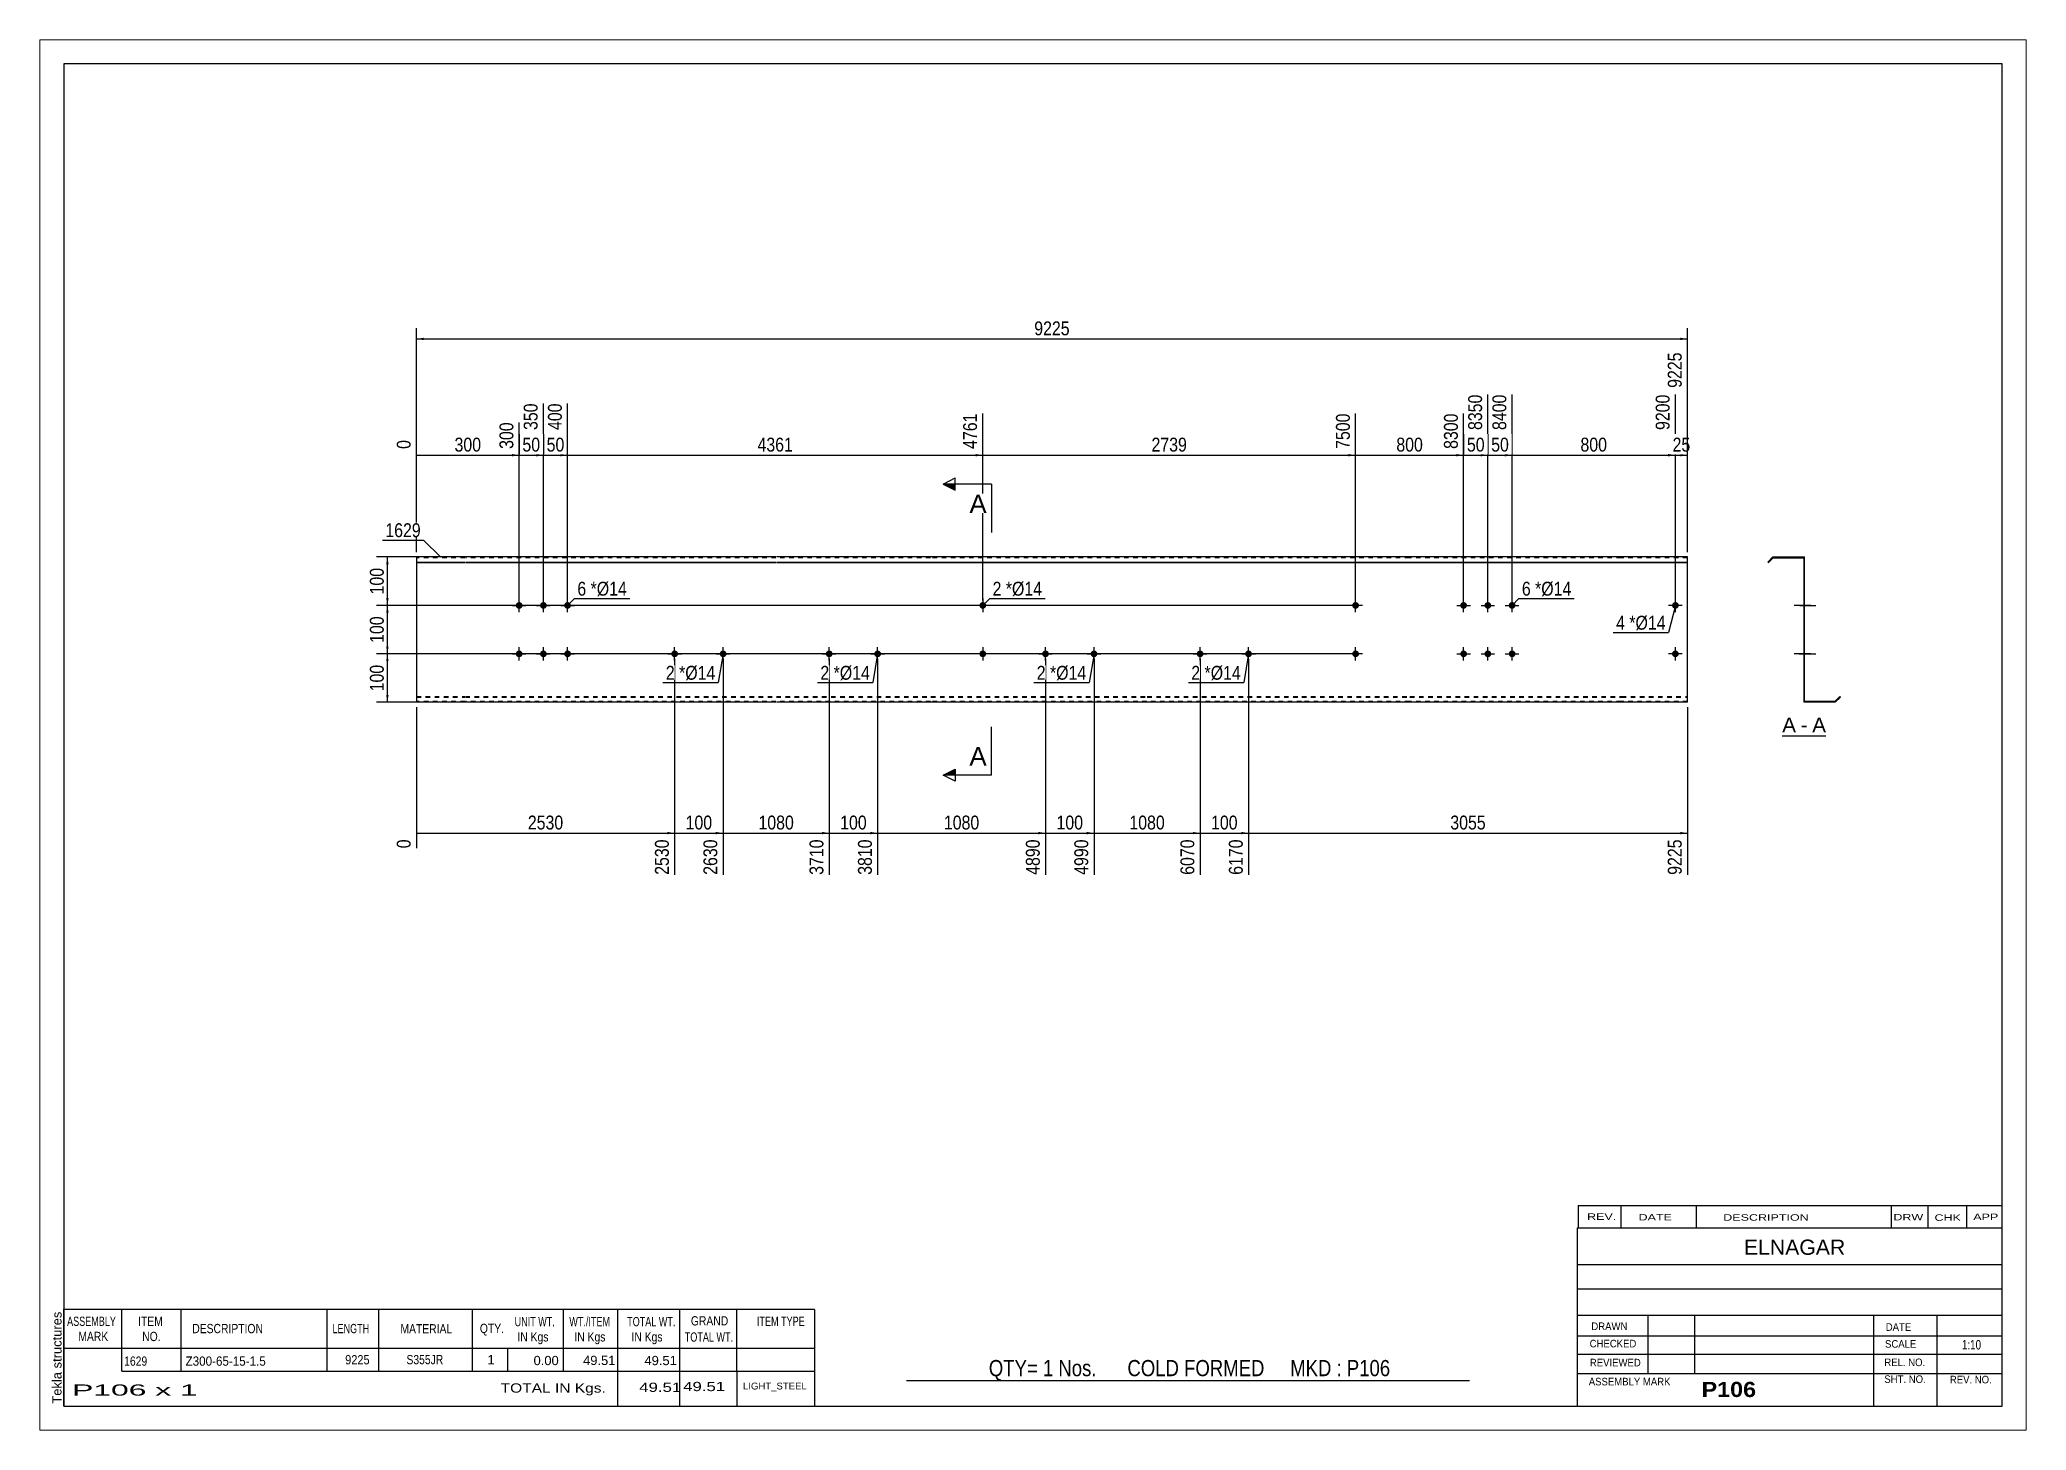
# Paper-space layout 'Layout1' of a CAD drawing. Header units: millimetres. Extents: x 0 to 410, y 0 to 287.
# The model-space entities are those that its viewports show. They can reach past a viewport. Long polylines and large blocks are cut down to what shows.
import ezdxf

# ---------------------------------------------------------------- set-up
doc = ezdxf.new("R2010")
doc.units = ezdxf.units.MM
doc.linetypes.add('DXK_LINE_DOT1', pattern=[1.8814, 0.9407, -0.9407])
doc.layers.add('Viewport layer', color=7, linetype='Continuous', plot=False)
doc.styles.add('Arial', font='ARIAL.TTF', dxfattribs={"height": 0.2})
doc.styles.add('Arial Bold', font='ARIALBD.TTF', dxfattribs={"height": 0.2})
doc.styles.add('Arial Narrow', font='ARIALN.TTF', dxfattribs={"height": 0.2})

# ---------------------------------------------------------------- blocks, each defined once
blk = doc.blocks.new('Unknown-629092982-1709')
at = {"color": 5, "linetype": 'Continuous'}
for p, q in [((327.25, 116.75), (-72.75, 116.75)), ((-72.75, 116.75), (-72.75, -160.25)), ((327.25, -160.25), (327.25, 116.75)), ((-72.75, -160.25), (327.25, -160.25))]:
    blk.add_line(p, q, dxfattribs=at)
at = {"color": 174, "linetype": 'Continuous', "style": 'Arial'}
blk.add_text('Tekla structures', height=1.9102, rotation=90, dxfattribs=at).set_placement((-73.25, -159.75))
blk = doc.blocks.new('Unknown-629092982-12 - 1234')
at = {"color": 7, "linetype": 'Continuous'}
blk.add_line((281.88, -21.95), (290.91, -21.95), dxfattribs=at)
at = {"color": 0, "linetype": 'Continuous'}
blk.add_wipeout([(284.72, -21.2), (284.72, -18), (281.88, -18), (281.88, -21.2)], dxfattribs=at)
blk.add_wipeout([(287.11, -21.2), (287.11, -18), (285.68, -18), (285.68, -21.2)], dxfattribs=at)
at = {"color": 96, "linetype": 'Continuous', "style": 'Arial'}
blk.add_text('A', height=3.06, dxfattribs=at).set_placement((281.88, -21.2))
at = {"color": 0, "linetype": 'Continuous'}
blk.add_wipeout([(290.91, -21.2), (290.91, -18), (288.07, -18), (288.07, -21.2)], dxfattribs=at)
at = {"color": 96, "linetype": 'Continuous', "style": 'Arial'}
for s, p in [('-', (285.68, -21.2)), ('A', (288.07, -21.2))]:
    blk.add_text(s, height=3.06, dxfattribs=at).set_placement(p)
blk = doc.blocks.new('Bolt-629092982-1223 - 1203')
at = {"linetype": 'Continuous'}
for points in [[(20.5, 5, -1), (21.9, 5, -1)], [(25.5, 5, -1), (26.9, 5, -1)], [(30.5, 5, -1), (31.9, 5, -1)], [(20.5, -5, -1), (21.9, -5, -1)], [(25.5, -5, -1), (26.9, -5, -1)], [(30.5, -5, -1), (31.9, -5, -1)]]:
    blk.add_hatch(color=3, dxfattribs=at).paths.add_polyline_path(points)
at = {"color": 3, "linetype": 'Continuous'}
for p, q in [((19.8, 5), (22.6, 5)), ((21.2, 3.6), (21.2, 6.4)), ((24.8, 5), (27.6, 5)), ((26.2, 3.6), (26.2, 6.4)), ((29.8, 5), (32.6, 5)), ((31.2, 3.6), (31.2, 6.4)), ((21.2, -6.4), (21.2, -3.6)), ((26.2, -6.4), (26.2, -3.6)), ((31.2, -6.4), (31.2, -3.6)), ((19.8, -5), (22.6, -5)), ((24.8, -5), (27.6, -5)), ((29.8, -5), (32.6, -5))]:
    blk.add_line(p, q, dxfattribs=at)
blk = doc.blocks.new('Part-629092982-1218 - 1203')
at = {"color": 2, "linetype": 'Continuous'}
for p, q in [((0, 15), (0, -15)), ((10, 15), (0, 15)), ((0, 13.94), (10, 13.94)), ((0, 13.83), (10, 13.83)), ((42.29, 15), (10.1, 15)), ((10.1, 13.94), (42.29, 13.94)), ((10.1, 13.83), (42.29, 13.83)), ((74.19, 15), (42.39, 15)), ((42.39, 13.94), (74.19, 13.94)), ((42.39, 13.83), (74.19, 13.83)), ((106.09, 15), (74.29, 15)), ((74.29, 13.94), (106.09, 13.94)), ((74.29, 13.83), (106.09, 13.83)), ((150.74, 15), (106.19, 15)), ((106.19, 13.94), (150.74, 13.94)), ((106.19, 13.83), (150.74, 13.83)), ((182.64, 15), (150.84, 15)), ((150.84, 13.94), (182.64, 13.94)), ((150.84, 13.83), (182.64, 13.83)), ((204.94, 15), (182.74, 15)), ((182.74, 13.94), (204.94, 13.94)), ((182.74, 13.83), (204.94, 13.83)), ((248.63, 15), (205.04, 15)), ((205.04, 13.94), (248.63, 13.94)), ((205.04, 13.83), (248.63, 13.83)), ((262.33, 15), (248.73, 15)), ((248.73, 13.94), (262.33, 13.94)), ((248.73, 13.83), (262.33, 13.83)), ((262.33, 13.94), (262.33, 15)), ((262.33, -15), (262.33, 13.94)), ((10, -15), (0, -15)), ((42.29, -15), (10.1, -15)), ((74.19, -15), (42.39, -15)), ((106.09, -15), (74.29, -15)), ((150.74, -15), (106.19, -15)), ((182.64, -15), (150.84, -15)), ((204.94, -15), (182.74, -15)), ((248.63, -15), (205.04, -15)), ((262.33, -15), (248.73, -15))]:
    blk.add_line(p, q, dxfattribs=at)
at = {"color": 7, "linetype": 'DXK_LINE_DOT1'}
for p, q in [((10, 14.85), (0, 14.85)), ((42.29, 14.85), (10.1, 14.85)), ((74.19, 14.85), (42.39, 14.85)), ((106.09, 14.85), (74.29, 14.85)), ((150.74, 14.85), (106.19, 14.85)), ((182.64, 14.85), (150.84, 14.85)), ((204.94, 14.85), (182.74, 14.85)), ((248.63, 14.85), (205.04, 14.85)), ((262.33, 14.85), (248.73, 14.85)), ((0, -13.83), (10, -13.83)), ((0, -13.94), (10, -13.94)), ((10, -14.85), (0, -14.85)), ((10.1, -13.83), (42.29, -13.83)), ((10.1, -13.94), (42.29, -13.94)), ((42.29, -14.85), (10.1, -14.85)), ((42.39, -13.83), (74.19, -13.83)), ((42.39, -13.94), (74.19, -13.94)), ((74.19, -14.85), (42.39, -14.85)), ((74.29, -13.83), (106.09, -13.83)), ((74.29, -13.94), (106.09, -13.94)), ((106.09, -14.85), (74.29, -14.85)), ((106.19, -13.83), (150.74, -13.83)), ((106.19, -13.94), (150.74, -13.94)), ((150.74, -14.85), (106.19, -14.85)), ((150.84, -13.83), (182.64, -13.83)), ((150.84, -13.94), (182.64, -13.94)), ((182.64, -14.85), (150.84, -14.85)), ((182.74, -13.83), (204.94, -13.83)), ((182.74, -13.94), (204.94, -13.94)), ((204.94, -14.85), (182.74, -14.85)), ((205.04, -13.83), (248.63, -13.83)), ((205.04, -13.94), (248.63, -13.94)), ((248.63, -14.85), (205.04, -14.85)), ((248.73, -13.83), (262.33, -13.83)), ((248.73, -13.94), (262.33, -13.94)), ((262.33, -14.85), (248.73, -14.85))]:
    blk.add_line(p, q, dxfattribs=at)
blk = doc.blocks.new('Bolt-629092982-1219 - 1203')
at = {"linetype": 'Continuous'}
for points in [[(53.29, -4.3, -1), (53.29, -5.7, -1)], [(63.29, -4.3, -1), (63.29, -5.7, -1)]]:
    blk.add_hatch(color=3, dxfattribs=at).paths.add_polyline_path(points)
at = {"color": 3, "linetype": 'Continuous'}
for p, q in [((53.29, -6.4), (53.29, -3.6)), ((63.29, -6.4), (63.29, -3.6)), ((51.89, -5), (54.69, -5)), ((61.89, -5), (64.69, -5))]:
    blk.add_line(p, q, dxfattribs=at)
blk = doc.blocks.new('Bolt-629092982-1220 - 1203')
at = {"linetype": 'Continuous'}
for points in [[(85.19, -4.3, -1), (85.19, -5.7, -1)], [(95.19, -4.3, -1), (95.19, -5.7, -1)]]:
    blk.add_hatch(color=3, dxfattribs=at).paths.add_polyline_path(points)
at = {"color": 3, "linetype": 'Continuous'}
for p, q in [((85.19, -6.4), (85.19, -3.6)), ((95.19, -6.4), (95.19, -3.6)), ((83.79, -5), (86.59, -5)), ((93.79, -5), (96.59, -5))]:
    blk.add_line(p, q, dxfattribs=at)
blk = doc.blocks.new('Bolt-629092982-1221 - 1203')
at = {"linetype": 'Continuous'}
for points in [[(129.84, -4.3, -1), (129.84, -5.7, -1)], [(139.84, -4.3, -1), (139.84, -5.7, -1)]]:
    blk.add_hatch(color=3, dxfattribs=at).paths.add_polyline_path(points)
at = {"color": 3, "linetype": 'Continuous'}
for p, q in [((129.84, -6.4), (129.84, -3.6)), ((139.84, -6.4), (139.84, -3.6)), ((128.44, -5), (131.24, -5)), ((138.44, -5), (141.24, -5))]:
    blk.add_line(p, q, dxfattribs=at)
blk = doc.blocks.new('Bolt-629092982-1222 - 1203')
at = {"linetype": 'Continuous'}
for points in [[(161.74, -4.3, -1), (161.74, -5.7, -1)], [(171.74, -4.3, -1), (171.74, -5.7, -1)]]:
    blk.add_hatch(color=3, dxfattribs=at).paths.add_polyline_path(points)
at = {"color": 3, "linetype": 'Continuous'}
for p, q in [((161.74, -6.4), (161.74, -3.6)), ((171.74, -6.4), (171.74, -3.6)), ((160.34, -5), (163.14, -5)), ((170.34, -5), (173.14, -5))]:
    blk.add_line(p, q, dxfattribs=at)
blk = doc.blocks.new('Bolt-629092982-1224 - 1203')
at = {"linetype": 'Continuous'}
for points in [[(215.43, 5, -1), (216.83, 5, -1)], [(220.43, 5, -1), (221.83, 5, -1)], [(225.43, 5, -1), (226.83, 5, -1)], [(215.43, -5, -1), (216.83, -5, -1)], [(220.43, -5, -1), (221.83, -5, -1)], [(225.43, -5, -1), (226.83, -5, -1)]]:
    blk.add_hatch(color=3, dxfattribs=at).paths.add_polyline_path(points)
at = {"color": 3, "linetype": 'Continuous'}
for p, q in [((214.73, 5), (217.53, 5)), ((216.13, 3.6), (216.13, 6.4)), ((219.73, 5), (222.53, 5)), ((221.13, 3.6), (221.13, 6.4)), ((224.73, 5), (227.53, 5)), ((226.13, 3.6), (226.13, 6.4)), ((216.13, -6.4), (216.13, -3.6)), ((221.13, -6.4), (221.13, -3.6)), ((226.13, -6.4), (226.13, -3.6)), ((214.73, -5), (217.53, -5)), ((219.73, -5), (222.53, -5)), ((224.73, -5), (227.53, -5))]:
    blk.add_line(p, q, dxfattribs=at)
blk = doc.blocks.new('Bolt-629092982-1225 - 1203')
at = {"linetype": 'Continuous'}
for points in [[(193.14, 5, -1), (194.54, 5, -1)], [(259.13, 5, -1), (260.53, 5, -1)]]:
    blk.add_hatch(color=3, dxfattribs=at).paths.add_polyline_path(points)
at = {"color": 3, "linetype": 'Continuous'}
for p, q in [((195.24, 5), (192.44, 5)), ((193.84, 3.6), (193.84, 6.4)), ((261.23, 5), (258.43, 5)), ((259.83, 3.6), (259.83, 6.4))]:
    blk.add_line(p, q, dxfattribs=at)
blk = doc.blocks.new('Bolt-629092982-1226 - 1203')
at = {"linetype": 'Continuous'}
for points in [[(193.14, -5, -1), (194.54, -5, -1)], [(259.13, -5, -1), (260.53, -5, -1)]]:
    blk.add_hatch(color=3, dxfattribs=at).paths.add_polyline_path(points)
at = {"color": 3, "linetype": 'Continuous'}
for p, q in [((193.84, -6.4), (193.84, -3.6)), ((259.83, -6.4), (259.83, -3.6)), ((195.24, -5), (192.44, -5)), ((261.23, -5), (258.43, -5))]:
    blk.add_line(p, q, dxfattribs=at)
blk = doc.blocks.new('Bolt-629092982-1227 - 1203')
at = {"linetype": 'Continuous'}
for points in [[(117.59, 5, -1), (116.19, 5, -1)], [(117.59, -5, -1), (116.19, -5, -1)]]:
    blk.add_hatch(color=3, dxfattribs=at).paths.add_polyline_path(points)
at = {"color": 3, "linetype": 'Continuous'}
for p, q in [((118.29, 5), (115.49, 5)), ((116.89, 6.4), (116.89, 3.6)), ((116.89, -3.6), (116.89, -6.4)), ((118.29, -5), (115.49, -5))]:
    blk.add_line(p, q, dxfattribs=at)
blk = doc.blocks.new('Bolt-629092982-1240 - 1234')
at = {"linetype": 'Continuous'}
blk.add_hatch(color=3, dxfattribs=at).paths.add_polyline_path([(286.47, -5.7), (286.47, -4.3), (286.32, -4.3), (286.32, -5.7)])
blk.add_hatch(color=3, dxfattribs=at).paths.add_polyline_path([(286.47, -5.7), (286.47, -4.3), (286.32, -4.3), (286.32, -5.7)])
at = {"color": 3, "linetype": 'Continuous'}
for p, q in [((285.37, -5), (288.12, -5)), ((285.37, -5), (288.12, -5)), ((286.32, -4.3), (286.47, -4.3)), ((286.32, -4.3), (286.47, -4.3)), ((286.32, -5.7), (286.47, -5.7)), ((286.32, -5.7), (286.47, -5.7))]:
    blk.add_line(p, q, dxfattribs=at)
blk = doc.blocks.new('Part-629092982-1236 - 1234')
at = {"color": 2, "linetype": 'Continuous'}
for p, q in [((279.97, 15), (278.91, 13.94)), ((278.91, 13.94), (279.02, 13.83)), ((279.02, 13.83), (280.03, 14.85)), ((279.97, 15), (286.47, 15)), ((280.03, 14.85), (286.32, 14.85)), ((286.32, 14.85), (286.32, -15)), ((286.47, -14.85), (286.47, 15)), ((292.82, -15), (286.32, -15)), ((292.76, -14.85), (286.47, -14.85)), ((293.77, -13.83), (292.76, -14.85)), ((292.82, -15), (293.88, -13.94)), ((293.88, -13.94), (293.77, -13.83))]:
    blk.add_line(p, q, dxfattribs=at)
blk = doc.blocks.new('Bolt-629092982-1237 - 1234')
at = {"linetype": 'Continuous'}
blk.add_hatch(color=3, dxfattribs=at).paths.add_polyline_path([(286.47, -5.7), (286.47, -4.3), (286.32, -4.3), (286.32, -5.7)])
blk.add_hatch(color=3, dxfattribs=at).paths.add_polyline_path([(286.47, -5.7), (286.47, -4.3), (286.32, -4.3), (286.32, -5.7)])
at = {"color": 3, "linetype": 'Continuous'}
for p, q in [((285.37, -5), (288.12, -5)), ((285.37, -5), (288.12, -5)), ((286.32, -4.3), (286.47, -4.3)), ((286.32, -4.3), (286.47, -4.3)), ((286.32, -5.7), (286.47, -5.7)), ((286.32, -5.7), (286.47, -5.7))]:
    blk.add_line(p, q, dxfattribs=at)
blk = doc.blocks.new('Bolt-629092982-1238 - 1234')
at = {"linetype": 'Continuous'}
blk.add_hatch(color=3, dxfattribs=at).paths.add_polyline_path([(286.47, -5.7), (286.47, -4.3), (286.32, -4.3), (286.32, -5.7)])
blk.add_hatch(color=3, dxfattribs=at).paths.add_polyline_path([(286.47, -5.7), (286.47, -4.3), (286.32, -4.3), (286.32, -5.7)])
at = {"color": 3, "linetype": 'Continuous'}
for p, q in [((285.37, -5), (288.12, -5)), ((285.37, -5), (288.12, -5)), ((286.32, -4.3), (286.47, -4.3)), ((286.32, -4.3), (286.47, -4.3)), ((286.32, -5.7), (286.47, -5.7)), ((286.32, -5.7), (286.47, -5.7))]:
    blk.add_line(p, q, dxfattribs=at)
blk = doc.blocks.new('Bolt-629092982-1239 - 1234')
at = {"linetype": 'Continuous'}
blk.add_hatch(color=3, dxfattribs=at).paths.add_polyline_path([(286.47, -5.7), (286.47, -4.3), (286.32, -4.3), (286.32, -5.7)])
blk.add_hatch(color=3, dxfattribs=at).paths.add_polyline_path([(286.47, -5.7), (286.47, -4.3), (286.32, -4.3), (286.32, -5.7)])
at = {"color": 3, "linetype": 'Continuous'}
for p, q in [((285.37, -5), (288.12, -5)), ((285.37, -5), (288.12, -5)), ((286.32, -4.3), (286.47, -4.3)), ((286.32, -4.3), (286.47, -4.3)), ((286.32, -5.7), (286.47, -5.7)), ((286.32, -5.7), (286.47, -5.7))]:
    blk.add_line(p, q, dxfattribs=at)
blk = doc.blocks.new('Bolt-629092982-1241 - 1234')
at = {"linetype": 'Continuous'}
for points in [[(286.32, 5.7), (286.32, 4.3), (286.47, 4.3), (286.47, 5.7)], [(286.32, 5.7), (286.32, 4.3), (286.47, 4.3), (286.47, 5.7)], [(286.32, 5.7), (286.32, 4.3), (286.47, 4.3), (286.47, 5.7)], [(286.32, -4.3), (286.32, -5.7), (286.47, -5.7), (286.47, -4.3)], [(286.32, -4.3), (286.32, -5.7), (286.47, -5.7), (286.47, -4.3)], [(286.32, -4.3), (286.32, -5.7), (286.47, -5.7), (286.47, -4.3)]]:
    blk.add_hatch(color=3, dxfattribs=at).paths.add_polyline_path(points)
at = {"color": 3, "linetype": 'Continuous'}
for p, q in [((287.77, 5), (284.47, 5)), ((287.77, 5), (284.47, 5)), ((287.77, 5), (284.47, 5)), ((286.47, 5.7), (286.32, 5.7)), ((286.47, 5.7), (286.32, 5.7)), ((286.47, 5.7), (286.32, 5.7)), ((286.47, 4.3), (286.32, 4.3)), ((286.47, 4.3), (286.32, 4.3)), ((286.47, 4.3), (286.32, 4.3)), ((287.77, -5), (284.47, -5)), ((287.77, -5), (284.47, -5)), ((287.77, -5), (284.47, -5)), ((286.47, -4.3), (286.32, -4.3)), ((286.47, -4.3), (286.32, -4.3)), ((286.47, -4.3), (286.32, -4.3)), ((286.47, -5.7), (286.32, -5.7)), ((286.47, -5.7), (286.32, -5.7)), ((286.47, -5.7), (286.32, -5.7))]:
    blk.add_line(p, q, dxfattribs=at)
blk = doc.blocks.new('Bolt-629092982-1242 - 1234')
at = {"linetype": 'Continuous'}
for points in [[(286.32, 5.7), (286.32, 4.3), (286.47, 4.3), (286.47, 5.7)], [(286.32, 5.7), (286.32, 4.3), (286.47, 4.3), (286.47, 5.7)], [(286.32, 5.7), (286.32, 4.3), (286.47, 4.3), (286.47, 5.7)], [(286.32, -4.3), (286.32, -5.7), (286.47, -5.7), (286.47, -4.3)], [(286.32, -4.3), (286.32, -5.7), (286.47, -5.7), (286.47, -4.3)], [(286.32, -4.3), (286.32, -5.7), (286.47, -5.7), (286.47, -4.3)]]:
    blk.add_hatch(color=3, dxfattribs=at).paths.add_polyline_path(points)
at = {"color": 3, "linetype": 'Continuous'}
for p, q in [((287.77, 5), (284.47, 5)), ((287.77, 5), (284.47, 5)), ((287.77, 5), (284.47, 5)), ((286.47, 5.7), (286.32, 5.7)), ((286.47, 5.7), (286.32, 5.7)), ((286.47, 5.7), (286.32, 5.7)), ((286.47, 4.3), (286.32, 4.3)), ((286.47, 4.3), (286.32, 4.3)), ((286.47, 4.3), (286.32, 4.3)), ((287.77, -5), (284.47, -5)), ((287.77, -5), (284.47, -5)), ((287.77, -5), (284.47, -5)), ((286.47, -4.3), (286.32, -4.3)), ((286.47, -4.3), (286.32, -4.3)), ((286.47, -4.3), (286.32, -4.3)), ((286.47, -5.7), (286.32, -5.7)), ((286.47, -5.7), (286.32, -5.7)), ((286.47, -5.7), (286.32, -5.7))]:
    blk.add_line(p, q, dxfattribs=at)
blk = doc.blocks.new('Bolt-629092982-1243 - 1234')
at = {"linetype": 'Continuous'}
blk.add_hatch(color=3, dxfattribs=at).paths.add_polyline_path([(286.32, 5.7), (286.32, 4.3), (286.47, 4.3), (286.47, 5.7)])
blk.add_hatch(color=3, dxfattribs=at).paths.add_polyline_path([(286.32, 5.7), (286.32, 4.3), (286.47, 4.3), (286.47, 5.7)])
at = {"color": 3, "linetype": 'Continuous'}
for p, q in [((285.52, 5), (288.82, 5)), ((285.52, 5), (288.82, 5)), ((286.32, 5.7), (286.47, 5.7)), ((286.32, 5.7), (286.47, 5.7)), ((286.32, 4.3), (286.47, 4.3)), ((286.32, 4.3), (286.47, 4.3))]:
    blk.add_line(p, q, dxfattribs=at)
blk = doc.blocks.new('Bolt-629092982-1244 - 1234')
at = {"linetype": 'Continuous'}
blk.add_hatch(color=3, dxfattribs=at).paths.add_polyline_path([(286.32, -4.3), (286.32, -5.7), (286.47, -5.7), (286.47, -4.3)])
blk.add_hatch(color=3, dxfattribs=at).paths.add_polyline_path([(286.32, -4.3), (286.32, -5.7), (286.47, -5.7), (286.47, -4.3)])
at = {"color": 3, "linetype": 'Continuous'}
for p, q in [((285.52, -5), (288.82, -5)), ((285.52, -5), (288.82, -5)), ((286.32, -4.3), (286.47, -4.3)), ((286.32, -4.3), (286.47, -4.3)), ((286.32, -5.7), (286.47, -5.7)), ((286.32, -5.7), (286.47, -5.7))]:
    blk.add_line(p, q, dxfattribs=at)
blk = doc.blocks.new('Bolt-629092982-1245 - 1234')
at = {"linetype": 'Continuous'}
for points in [[(286.47, 4.3), (286.47, 5.7), (286.32, 5.7), (286.32, 4.3)], [(286.47, -5.7), (286.47, -4.3), (286.32, -4.3), (286.32, -5.7)]]:
    blk.add_hatch(color=3, dxfattribs=at).paths.add_polyline_path(points)
at = {"color": 3, "linetype": 'Continuous'}
for p, q in [((286.47, 5), (284.32, 5)), ((286.47, 5.7), (286.32, 5.7)), ((286.47, 4.3), (286.32, 4.3)), ((286.47, -5), (284.32, -5)), ((286.47, -4.3), (286.32, -4.3)), ((286.47, -5.7), (286.32, -5.7))]:
    blk.add_line(p, q, dxfattribs=at)
blk = doc.blocks.new('StraightDimension-629092982-1344 - 1203')
at = {"linetype": 'Continuous'}
for points in [[(-6.25, 3.5), (-6, 5), (-5.75, 3.5)], [(-5.75, -3.5), (-6, -5), (-6.25, -3.5)]]:
    blk.add_hatch(color=7, dxfattribs=at).paths.add_polyline_path(points)
at = {"color": 7, "linetype": 'Continuous'}
for p, q in [((192.84, 5), (-8.25, 5)), ((-6, -5), (-6, 5)), ((192.84, -5), (-8.25, -5))]:
    blk.add_line(p, q, dxfattribs=at)
at = {"color": 0}
blk.add_wipeout([(-6.15, 3.34), (-10.35, 3.34), (-10.35, -3.34), (-6.15, -3.34)], dxfattribs=at)
at = {"color": 3, "style": 'Arial Narrow'}
blk.add_text('100', height=2.863, rotation=90.0002, dxfattribs=at).set_placement((-6.75, -2.74))
blk = doc.blocks.new('StraightDimension-629092982-1312 - 1203')
at = {"linetype": 'Continuous'}
blk.add_hatch(color=7, dxfattribs=at).paths.add_polyline_path([(93.69, -41.75), (95.19, -42), (93.69, -42.25)])
at = {"color": 7, "linetype": 'Continuous'}
for p, q in [((85.19, -6), (85.19, -50.61)), ((95.19, -6), (95.19, -50.61)), ((85.19, -42), (95.19, -42))]:
    blk.add_line(p, q, dxfattribs=at)
at = {"color": 0}
blk.add_wipeout([(93.54, -41.85), (93.54, -37.65), (86.85, -37.65), (86.85, -41.85)], dxfattribs=at)
at = {"color": 0, "linetype": 'Continuous'}
blk.add_wipeout([(94.59, -42.7), (90.39, -42.7), (90.39, -51.21), (94.59, -51.21)], dxfattribs=at)
at = {"color": 3, "style": 'Arial Narrow'}
blk.add_text('100', height=2.863, dxfattribs=at).set_placement((87.45, -41.25))
at = {"color": 3, "linetype": 'Continuous', "style": 'Arial Narrow'}
blk.add_text('3810', height=2.863, rotation=90.0002, dxfattribs=at).set_placement((93.99, -50.61))
blk = doc.blocks.new('StraightDimension-629092982-1263 - 1203')
at = {"linetype": 'Continuous'}
blk.add_hatch(color=7, dxfattribs=at).paths.add_polyline_path([(258.33, 36.25), (259.83, 36), (258.33, 35.75)])
at = {"color": 7, "linetype": 'Continuous'}
for p, q in [((226.13, 6), (226.13, 48.51)), ((259.83, 6), (259.83, 48.51)), ((226.13, 36), (259.83, 36))]:
    blk.add_line(p, q, dxfattribs=at)
at = {"color": 0, "linetype": 'Continuous'}
blk.add_wipeout([(259.23, 49.11), (255.03, 49.11), (255.03, 40.6), (259.23, 40.6)], dxfattribs=at)
at = {"color": 0}
blk.add_wipeout([(246.32, 36.15), (246.32, 40.35), (239.64, 40.35), (239.64, 36.15)], dxfattribs=at)
at = {"color": 3, "linetype": 'Continuous', "style": 'Arial Narrow'}
blk.add_text('9200', height=2.863, rotation=90.0002, dxfattribs=at).set_placement((258.63, 41.2))
at = {"color": 3, "style": 'Arial Narrow'}
blk.add_text('800', height=2.863, dxfattribs=at).set_placement((240.24, 36.75))
blk = doc.blocks.new('StraightDimension-629092982-1269 - 1203')
at = {"linetype": 'Continuous'}
blk.add_hatch(color=7, dxfattribs=at).paths.add_polyline_path([(29.7, 36.25), (31.2, 36), (29.7, 35.75)])
at = {"color": 7, "linetype": 'Continuous'}
for p, q in [((26.2, 6), (26.2, 46.68)), ((31.2, 6), (31.2, 46.68)), ((26.2, 36), (31.2, 36))]:
    blk.add_line(p, q, dxfattribs=at)
at = {"color": 0}
blk.add_wipeout([(31.13, 36.15), (31.13, 40.35), (26.27, 40.35), (26.27, 36.15)], dxfattribs=at)
at = {"color": 0, "linetype": 'Continuous'}
blk.add_wipeout([(30.6, 47.28), (26.4, 47.28), (26.4, 40.6), (30.6, 40.6)], dxfattribs=at)
at = {"color": 3, "linetype": 'Continuous', "style": 'Arial Narrow'}
blk.add_text('400', height=2.863, rotation=90.0002, dxfattribs=at).set_placement((30, 41.2))
at = {"color": 3, "style": 'Arial Narrow'}
blk.add_text('50', height=2.863, dxfattribs=at).set_placement((26.87, 36.75))
blk = doc.blocks.new('StraightDimension-629092982-1268 - 1203')
at = {"linetype": 'Continuous'}
blk.add_hatch(color=7, dxfattribs=at).paths.add_polyline_path([(115.39, 36.25), (116.89, 36), (115.39, 35.75)])
at = {"color": 7, "linetype": 'Continuous'}
for p, q in [((31.2, 6), (31.2, 46.68)), ((116.89, 6), (116.89, 44.61)), ((31.2, 36), (116.89, 36))]:
    blk.add_line(p, q, dxfattribs=at)
at = {"color": 0, "linetype": 'Continuous'}
blk.add_wipeout([(116.29, 45.21), (112.09, 45.21), (112.09, 36.7), (116.29, 36.7)], dxfattribs=at)
at = {"color": 0}
blk.add_wipeout([(78.3, 36.15), (78.3, 40.35), (69.79, 40.35), (69.79, 36.15)], dxfattribs=at)
at = {"color": 3, "linetype": 'Continuous', "style": 'Arial Narrow'}
blk.add_text('4761', height=2.863, rotation=90.0002, dxfattribs=at).set_placement((115.69, 37.3))
at = {"color": 3, "style": 'Arial Narrow'}
blk.add_text('4361', height=2.863, dxfattribs=at).set_placement((70.39, 36.75))
blk = doc.blocks.new('StraightDimension-629092982-1267 - 1203')
at = {"linetype": 'Continuous'}
blk.add_hatch(color=7, dxfattribs=at).paths.add_polyline_path([(192.34, 36.25), (193.84, 36), (192.34, 35.75)])
at = {"color": 7, "linetype": 'Continuous'}
for p, q in [((116.89, 6), (116.89, 44.61)), ((193.84, 6), (193.84, 44.61)), ((116.89, 36), (193.84, 36))]:
    blk.add_line(p, q, dxfattribs=at)
at = {"color": 0, "linetype": 'Continuous'}
blk.add_wipeout([(193.24, 45.21), (189.04, 45.21), (189.04, 36.7), (193.24, 36.7)], dxfattribs=at)
at = {"color": 0}
blk.add_wipeout([(159.62, 36.15), (159.62, 40.35), (151.11, 40.35), (151.11, 36.15)], dxfattribs=at)
at = {"color": 3, "linetype": 'Continuous', "style": 'Arial Narrow'}
blk.add_text('7500', height=2.863, rotation=90.0002, dxfattribs=at).set_placement((192.64, 37.3))
at = {"color": 3, "style": 'Arial Narrow'}
blk.add_text('2739', height=2.863, dxfattribs=at).set_placement((151.71, 36.75))
blk = doc.blocks.new('StraightDimension-629092982-1262 - 1203')
at = {"linetype": 'Continuous'}
blk.add_hatch(color=7, dxfattribs=at).paths.add_polyline_path([(260.83, 36.25), (262.33, 36), (260.83, 35.75)])
at = {"color": 7, "linetype": 'Continuous'}
for p, q in [((262.33, 16), (262.33, 57.21)), ((259.83, 6), (259.83, 48.51)), ((259.83, 36), (262.33, 36))]:
    blk.add_line(p, q, dxfattribs=at)
at = {"color": 0, "linetype": 'Continuous'}
blk.add_wipeout([(261.73, 57.81), (257.53, 57.81), (257.53, 49.3), (261.73, 49.3)], dxfattribs=at)
at = {"color": 0}
blk.add_wipeout([(263.51, 36.15), (263.51, 40.35), (258.65, 40.35), (258.65, 36.15)], dxfattribs=at)
at = {"color": 3, "linetype": 'Continuous', "style": 'Arial Narrow'}
blk.add_text('9225', height=2.863, rotation=90.0002, dxfattribs=at).set_placement((261.13, 49.9))
at = {"color": 3, "style": 'Arial Narrow'}
blk.add_text('25', height=2.863, dxfattribs=at).set_placement((259.25, 36.75))
blk = doc.blocks.new('StraightDimension-629092982-1343 - 1203')
at = {"linetype": 'Continuous'}
for points in [[(-6.25, 13.5), (-6, 15), (-5.75, 13.5)], [(-5.75, 6.5), (-6, 5), (-6.25, 6.5)]]:
    blk.add_hatch(color=7, dxfattribs=at).paths.add_polyline_path(points)
at = {"color": 7, "linetype": 'Continuous'}
for p, q in [((20.2, 15), (-8.25, 15)), ((-6, 5), (-6, 15)), ((192.84, 5), (-8.25, 5))]:
    blk.add_line(p, q, dxfattribs=at)
at = {"color": 0}
blk.add_wipeout([(-6.15, 13.34), (-10.35, 13.34), (-10.35, 6.66), (-6.15, 6.66)], dxfattribs=at)
at = {"color": 3, "style": 'Arial Narrow'}
blk.add_text('100', height=2.863, rotation=90.0002, dxfattribs=at).set_placement((-6.75, 7.26))
blk = doc.blocks.new('StraightDimension-629092982-1264 - 1203')
at = {"linetype": 'Continuous'}
blk.add_hatch(color=7, dxfattribs=at).paths.add_polyline_path([(224.63, 36.25), (226.13, 36), (224.63, 35.75)])
at = {"color": 7, "linetype": 'Continuous'}
for p, q in [((221.13, 6), (221.13, 48.51)), ((226.13, 6), (226.13, 48.51)), ((221.13, 36), (226.13, 36))]:
    blk.add_line(p, q, dxfattribs=at)
at = {"color": 0}
blk.add_wipeout([(226.06, 36.15), (226.06, 40.35), (221.21, 40.35), (221.21, 36.15)], dxfattribs=at)
at = {"color": 0, "linetype": 'Continuous'}
blk.add_wipeout([(225.53, 49.11), (221.33, 49.11), (221.33, 40.6), (225.53, 40.6)], dxfattribs=at)
at = {"color": 3, "linetype": 'Continuous', "style": 'Arial Narrow'}
blk.add_text('8400', height=2.863, rotation=90.0002, dxfattribs=at).set_placement((224.93, 41.2))
at = {"color": 3, "style": 'Arial Narrow'}
blk.add_text('50', height=2.863, dxfattribs=at).set_placement((221.81, 36.75))
blk = doc.blocks.new('StraightDimension-629092982-1265 - 1203')
at = {"linetype": 'Continuous'}
blk.add_hatch(color=7, dxfattribs=at).paths.add_polyline_path([(219.63, 36.25), (221.13, 36), (219.63, 35.75)])
at = {"color": 7, "linetype": 'Continuous'}
for p, q in [((221.13, 6), (221.13, 48.51)), ((216.13, 6), (216.13, 44.61)), ((216.13, 36), (221.13, 36))]:
    blk.add_line(p, q, dxfattribs=at)
at = {"color": 0}
blk.add_wipeout([(221.06, 36.15), (221.06, 40.35), (216.21, 40.35), (216.21, 36.15)], dxfattribs=at)
at = {"color": 0, "linetype": 'Continuous'}
blk.add_wipeout([(220.53, 49.11), (216.33, 49.11), (216.33, 40.6), (220.53, 40.6)], dxfattribs=at)
at = {"color": 3, "linetype": 'Continuous', "style": 'Arial Narrow'}
blk.add_text('8350', height=2.863, rotation=90.0002, dxfattribs=at).set_placement((219.93, 41.2))
at = {"color": 3, "style": 'Arial Narrow'}
blk.add_text('50', height=2.863, dxfattribs=at).set_placement((216.81, 36.75))
blk = doc.blocks.new('StraightDimension-629092982-1266 - 1203')
at = {"linetype": 'Continuous'}
blk.add_hatch(color=7, dxfattribs=at).paths.add_polyline_path([(214.63, 36.25), (216.13, 36), (214.63, 35.75)])
at = {"color": 7, "linetype": 'Continuous'}
for p, q in [((193.84, 6), (193.84, 44.61)), ((216.13, 6), (216.13, 44.61)), ((193.84, 36), (216.13, 36))]:
    blk.add_line(p, q, dxfattribs=at)
at = {"color": 0, "linetype": 'Continuous'}
blk.add_wipeout([(215.53, 45.21), (211.33, 45.21), (211.33, 36.7), (215.53, 36.7)], dxfattribs=at)
at = {"color": 0}
blk.add_wipeout([(208.33, 36.15), (208.33, 40.35), (201.64, 40.35), (201.64, 36.15)], dxfattribs=at)
at = {"color": 3, "linetype": 'Continuous', "style": 'Arial Narrow'}
blk.add_text('8300', height=2.863, rotation=90.0002, dxfattribs=at).set_placement((214.93, 37.3))
at = {"color": 3, "style": 'Arial Narrow'}
blk.add_text('800', height=2.863, dxfattribs=at).set_placement((202.24, 36.75))
blk = doc.blocks.new('StraightDimension-629092982-1270 - 1203')
at = {"linetype": 'Continuous'}
blk.add_hatch(color=7, dxfattribs=at).paths.add_polyline_path([(24.7, 36.25), (26.2, 36), (24.7, 35.75)])
at = {"color": 7, "linetype": 'Continuous'}
for p, q in [((26.2, 6), (26.2, 46.68)), ((21.2, 6), (21.2, 42.78)), ((21.2, 36), (26.2, 36))]:
    blk.add_line(p, q, dxfattribs=at)
at = {"color": 0}
blk.add_wipeout([(26.13, 36.15), (26.13, 40.35), (21.27, 40.35), (21.27, 36.15)], dxfattribs=at)
at = {"color": 0, "linetype": 'Continuous'}
blk.add_wipeout([(25.6, 47.28), (21.4, 47.28), (21.4, 40.6), (25.6, 40.6)], dxfattribs=at)
at = {"color": 3, "linetype": 'Continuous', "style": 'Arial Narrow'}
blk.add_text('350', height=2.863, rotation=90.0002, dxfattribs=at).set_placement((25, 41.2))
at = {"color": 3, "style": 'Arial Narrow'}
blk.add_text('50', height=2.863, dxfattribs=at).set_placement((21.87, 36.75))
blk = doc.blocks.new('StraightDimension-629092982-1271 - 1203')
at = {"linetype": 'Continuous'}
blk.add_hatch(color=7, dxfattribs=at).paths.add_polyline_path([(19.7, 36.25), (21.2, 36), (19.7, 35.75)])
at = {"color": 7, "linetype": 'Continuous'}
for p, q in [((21.2, 6), (21.2, 42.78)), ((0, 16), (0, 39.13)), ((0, 36), (21.2, 36))]:
    blk.add_line(p, q, dxfattribs=at)
at = {"color": 0, "linetype": 'Continuous'}
for points in [[(20.6, 43.38), (16.4, 43.38), (16.4, 36.7), (20.6, 36.7)], [(-0.6, 39.73), (-4.8, 39.73), (-4.8, 36.7), (-0.6, 36.7)]]:
    blk.add_wipeout(points, dxfattribs=at)
at = {"color": 0}
blk.add_wipeout([(13.94, 36.15), (13.94, 40.35), (7.26, 40.35), (7.26, 36.15)], dxfattribs=at)
at = {"color": 3, "linetype": 'Continuous', "style": 'Arial Narrow'}
for s, height, p in [('300', 2.863, (20, 37.3)), ('0', 2.86, (-1.2, 37.3))]:
    blk.add_text(s, height=height, rotation=90.0002, dxfattribs=at).set_placement(p)
at = {"color": 3, "style": 'Arial Narrow'}
blk.add_text('300', height=2.863, dxfattribs=at).set_placement((7.86, 36.75))
blk = doc.blocks.new('StraightDimension-629092982-1307 - 1203')
at = {"linetype": 'Continuous'}
blk.add_hatch(color=7, dxfattribs=at).paths.add_polyline_path([(260.83, -41.75), (262.33, -42), (260.83, -42.25)])
at = {"color": 7, "linetype": 'Continuous'}
for p, q in [((171.74, -6), (171.74, -50.61)), ((262.33, -16), (262.33, -50.61)), ((171.74, -42), (262.33, -42))]:
    blk.add_line(p, q, dxfattribs=at)
at = {"color": 0}
blk.add_wipeout([(221.29, -41.85), (221.29, -37.65), (212.78, -37.65), (212.78, -41.85)], dxfattribs=at)
at = {"color": 0, "linetype": 'Continuous'}
blk.add_wipeout([(261.73, -42.7), (257.53, -42.7), (257.53, -51.21), (261.73, -51.21)], dxfattribs=at)
at = {"color": 3, "style": 'Arial Narrow'}
blk.add_text('3055', height=2.863, dxfattribs=at).set_placement((213.38, -41.25))
at = {"color": 3, "linetype": 'Continuous', "style": 'Arial Narrow'}
blk.add_text('9225', height=2.863, rotation=90.0002, dxfattribs=at).set_placement((261.13, -50.61))
blk = doc.blocks.new('StraightDimension-629092982-1308 - 1203')
at = {"linetype": 'Continuous'}
blk.add_hatch(color=7, dxfattribs=at).paths.add_polyline_path([(170.24, -41.75), (171.74, -42), (170.24, -42.25)])
at = {"color": 7, "linetype": 'Continuous'}
for p, q in [((161.74, -6), (161.74, -50.61)), ((171.74, -6), (171.74, -50.61)), ((161.74, -42), (171.74, -42))]:
    blk.add_line(p, q, dxfattribs=at)
at = {"color": 0}
blk.add_wipeout([(170.09, -41.85), (170.09, -37.65), (163.4, -37.65), (163.4, -41.85)], dxfattribs=at)
at = {"color": 0, "linetype": 'Continuous'}
blk.add_wipeout([(171.14, -42.7), (166.94, -42.7), (166.94, -51.21), (171.14, -51.21)], dxfattribs=at)
at = {"color": 3, "style": 'Arial Narrow'}
blk.add_text('100', height=2.863, dxfattribs=at).set_placement((164, -41.25))
at = {"color": 3, "linetype": 'Continuous', "style": 'Arial Narrow'}
blk.add_text('6170', height=2.863, rotation=90.0002, dxfattribs=at).set_placement((170.54, -50.61))
blk = doc.blocks.new('StraightDimension-629092982-1373 - 1203')
at = {"linetype": 'Continuous'}
for points in [[(1.5, 59.75), (0, 60), (1.5, 60.25)], [(260.83, 60.25), (262.33, 60), (260.83, 59.75)]]:
    blk.add_hatch(color=7, dxfattribs=at).paths.add_polyline_path(points)
at = {"color": 7, "linetype": 'Continuous'}
for p, q in [((0, 16), (0, 62.25)), ((262.33, 16), (262.33, 62.25)), ((0, 60), (262.33, 60))]:
    blk.add_line(p, q, dxfattribs=at)
at = {"color": 0}
blk.add_wipeout([(135.42, 60.15), (135.42, 64.35), (126.91, 64.35), (126.91, 60.15)], dxfattribs=at)
at = {"color": 3, "style": 'Arial Narrow'}
blk.add_text('9225', height=2.863, dxfattribs=at).set_placement((127.51, 60.75))
blk = doc.blocks.new('StraightDimension-629092982-1309 - 1203')
at = {"linetype": 'Continuous'}
blk.add_hatch(color=7, dxfattribs=at).paths.add_polyline_path([(160.24, -41.75), (161.74, -42), (160.24, -42.25)])
at = {"color": 7, "linetype": 'Continuous'}
for p, q in [((139.84, -6), (139.84, -50.61)), ((161.74, -6), (161.74, -50.61)), ((139.84, -42), (161.74, -42))]:
    blk.add_line(p, q, dxfattribs=at)
at = {"color": 0}
blk.add_wipeout([(155.05, -41.85), (155.05, -37.65), (146.54, -37.65), (146.54, -41.85)], dxfattribs=at)
at = {"color": 3, "style": 'Arial Narrow'}
blk.add_text('1080', height=2.863, dxfattribs=at).set_placement((147.14, -41.25))
at = {"color": 0, "linetype": 'Continuous'}
blk.add_wipeout([(161.14, -42.7), (156.94, -42.7), (156.94, -51.21), (161.14, -51.21)], dxfattribs=at)
at = {"color": 3, "linetype": 'Continuous', "style": 'Arial Narrow'}
blk.add_text('6070', height=2.863, rotation=90.0002, dxfattribs=at).set_placement((160.54, -50.61))
blk = doc.blocks.new('StraightDimension-629092982-1310 - 1203')
at = {"linetype": 'Continuous'}
blk.add_hatch(color=7, dxfattribs=at).paths.add_polyline_path([(138.34, -41.75), (139.84, -42), (138.34, -42.25)])
at = {"color": 7, "linetype": 'Continuous'}
for p, q in [((129.84, -6), (129.84, -50.61)), ((139.84, -6), (139.84, -50.61)), ((129.84, -42), (139.84, -42))]:
    blk.add_line(p, q, dxfattribs=at)
at = {"color": 0}
blk.add_wipeout([(138.19, -41.85), (138.19, -37.65), (131.5, -37.65), (131.5, -41.85)], dxfattribs=at)
at = {"color": 0, "linetype": 'Continuous'}
blk.add_wipeout([(139.24, -42.7), (135.04, -42.7), (135.04, -51.21), (139.24, -51.21)], dxfattribs=at)
at = {"color": 3, "style": 'Arial Narrow'}
blk.add_text('100', height=2.863, dxfattribs=at).set_placement((132.1, -41.25))
at = {"color": 3, "linetype": 'Continuous', "style": 'Arial Narrow'}
blk.add_text('4990', height=2.863, rotation=90.0002, dxfattribs=at).set_placement((138.64, -50.61))
blk = doc.blocks.new('StraightDimension-629092982-1311 - 1203')
at = {"linetype": 'Continuous'}
blk.add_hatch(color=7, dxfattribs=at).paths.add_polyline_path([(128.34, -41.75), (129.84, -42), (128.34, -42.25)])
at = {"color": 7, "linetype": 'Continuous'}
for p, q in [((95.19, -6), (95.19, -50.61)), ((129.84, -6), (129.84, -50.61)), ((95.19, -42), (129.84, -42))]:
    blk.add_line(p, q, dxfattribs=at)
at = {"color": 0}
blk.add_wipeout([(116.77, -41.85), (116.77, -37.65), (108.26, -37.65), (108.26, -41.85)], dxfattribs=at)
at = {"color": 0, "linetype": 'Continuous'}
blk.add_wipeout([(129.24, -42.7), (125.04, -42.7), (125.04, -51.21), (129.24, -51.21)], dxfattribs=at)
at = {"color": 3, "style": 'Arial Narrow'}
blk.add_text('1080', height=2.863, dxfattribs=at).set_placement((108.86, -41.25))
at = {"color": 3, "linetype": 'Continuous', "style": 'Arial Narrow'}
blk.add_text('4890', height=2.863, rotation=90.0002, dxfattribs=at).set_placement((128.64, -50.61))
blk = doc.blocks.new('StraightDimension-629092982-1313 - 1203')
at = {"linetype": 'Continuous'}
blk.add_hatch(color=7, dxfattribs=at).paths.add_polyline_path([(83.69, -41.75), (85.19, -42), (83.69, -42.25)])
at = {"color": 7, "linetype": 'Continuous'}
for p, q in [((63.29, -6), (63.29, -50.61)), ((85.19, -6), (85.19, -50.61)), ((63.29, -42), (85.19, -42))]:
    blk.add_line(p, q, dxfattribs=at)
at = {"color": 0}
blk.add_wipeout([(78.5, -41.85), (78.5, -37.65), (69.99, -37.65), (69.99, -41.85)], dxfattribs=at)
at = {"color": 3, "style": 'Arial Narrow'}
blk.add_text('1080', height=2.863, dxfattribs=at).set_placement((70.59, -41.25))
at = {"color": 0, "linetype": 'Continuous'}
blk.add_wipeout([(84.59, -42.7), (80.39, -42.7), (80.39, -51.21), (84.59, -51.21)], dxfattribs=at)
at = {"color": 3, "linetype": 'Continuous', "style": 'Arial Narrow'}
blk.add_text('3710', height=2.863, rotation=90.0002, dxfattribs=at).set_placement((83.99, -50.61))
blk = doc.blocks.new('StraightDimension-629092982-1314 - 1203')
at = {"linetype": 'Continuous'}
blk.add_hatch(color=7, dxfattribs=at).paths.add_polyline_path([(61.79, -41.75), (63.29, -42), (61.79, -42.25)])
at = {"color": 7, "linetype": 'Continuous'}
for p, q in [((53.29, -6), (53.29, -50.61)), ((63.29, -6), (63.29, -50.61)), ((53.29, -42), (63.29, -42))]:
    blk.add_line(p, q, dxfattribs=at)
at = {"color": 0}
blk.add_wipeout([(61.64, -41.85), (61.64, -37.65), (54.95, -37.65), (54.95, -41.85)], dxfattribs=at)
at = {"color": 0, "linetype": 'Continuous'}
blk.add_wipeout([(62.69, -42.7), (58.49, -42.7), (58.49, -51.21), (62.69, -51.21)], dxfattribs=at)
at = {"color": 3, "style": 'Arial Narrow'}
blk.add_text('100', height=2.863, dxfattribs=at).set_placement((55.55, -41.25))
at = {"color": 3, "linetype": 'Continuous', "style": 'Arial Narrow'}
blk.add_text('2630', height=2.863, rotation=90.0002, dxfattribs=at).set_placement((62.09, -50.61))
blk = doc.blocks.new('StraightDimension-629092982-1315 - 1203')
at = {"linetype": 'Continuous'}
blk.add_hatch(color=7, dxfattribs=at).paths.add_polyline_path([(51.79, -41.75), (53.29, -42), (51.79, -42.25)])
at = {"color": 7, "linetype": 'Continuous'}
for p, q in [((53.29, -6), (53.29, -50.61)), ((0, -16), (0, -45.13)), ((0, -42), (53.29, -42))]:
    blk.add_line(p, q, dxfattribs=at)
at = {"color": 0}
blk.add_wipeout([(30.9, -41.85), (30.9, -37.65), (22.39, -37.65), (22.39, -41.85)], dxfattribs=at)
at = {"color": 0, "linetype": 'Continuous'}
for points in [[(-0.6, -42.7), (-4.8, -42.7), (-4.8, -45.73), (-0.6, -45.73)], [(52.69, -42.7), (48.49, -42.7), (48.49, -51.21), (52.69, -51.21)]]:
    blk.add_wipeout(points, dxfattribs=at)
at = {"color": 3, "style": 'Arial Narrow'}
blk.add_text('2530', height=2.863, dxfattribs=at).set_placement((22.99, -41.25))
at = {"color": 3, "linetype": 'Continuous', "style": 'Arial Narrow'}
for s, height, p in [('0', 2.86, (-1.2, -45.13)), ('2530', 2.863, (52.09, -50.61))]:
    blk.add_text(s, height=height, rotation=90.0002, dxfattribs=at).set_placement(p)
blk = doc.blocks.new('StraightDimension-629092982-1345 - 1203')
at = {"linetype": 'Continuous'}
for points in [[(-6.25, -6.5), (-6, -5), (-5.75, -6.5)], [(-5.75, -13.5), (-6, -15), (-6.25, -13.5)]]:
    blk.add_hatch(color=7, dxfattribs=at).paths.add_polyline_path(points)
at = {"color": 7, "linetype": 'Continuous'}
for p, q in [((192.84, -5), (-8.25, -5)), ((-6, -15), (-6, -5)), ((20.2, -15), (-8.25, -15))]:
    blk.add_line(p, q, dxfattribs=at)
at = {"color": 0}
blk.add_wipeout([(-6.15, -6.66), (-10.35, -6.66), (-10.35, -13.34), (-6.15, -13.34)], dxfattribs=at)
at = {"color": 3, "style": 'Arial Narrow'}
blk.add_text('100', height=2.863, rotation=90.0002, dxfattribs=at).set_placement((-6.75, -12.74))
blk = doc.blocks.new('CBS_BOM-629092982-1760')
at = {"color": 7, "linetype": 'Continuous'}
for p, q in [((-72.78, -148.28), (-72.78, -140.28)), ((-72.78, -140.28), (82.14, -140.28)), ((-60.78, -148.28), (-60.78, -140.28)), ((-48.59, -148.28), (-48.59, -140.28)), ((-18.43, -148.28), (-18.43, -140.28)), ((-7.75, -148.28), (-7.75, -140.28)), ((11.57, -148.28), (11.57, -140.28)), ((30.37, -148.28), (30.37, -140.28)), ((41.58, -148.28), (41.58, -140.28)), ((54.37, -148.28), (54.37, -140.28)), ((66.12, -148.28), (66.12, -140.28)), ((82.14, -140.29), (82.14, -148.27)), ((-72.78, -148.28), (82.14, -148.28)), ((-72.78, -153.08), (-72.78, -148.28)), ((-60.78, -153.08), (-60.78, -148.28)), ((-48.59, -153.08), (-48.59, -148.28)), ((-18.43, -153.08), (-18.43, -148.28)), ((-7.75, -153.08), (-7.75, -148.28)), ((11.57, -153.08), (11.57, -148.28)), ((18.83, -153.08), (18.83, -148.28)), ((30.37, -153.08), (30.37, -148.28)), ((41.58, -153.08), (41.58, -148.28)), ((54.37, -153.08), (54.37, -148.28)), ((66.14, -153.08), (66.14, -148.28)), ((82.14, -148.28), (82.14, -153.08)), ((-72.78, -160.28), (-72.78, -153.1)), ((-60.78, -153.08), (82.14, -153.08)), ((41.58, -160.28), (41.58, -153.1)), ((54.37, -160.28), (54.37, -153.1)), ((66.18, -160.28), (66.18, -153.1)), ((82.14, -153.08), (82.14, -160.28)), ((-72.78, -160.28), (82.14, -160.28))]:
    blk.add_line(p, q, dxfattribs=at)
at = {"color": 3, "linetype": 'Continuous', "style": 'Arial'}
for s, height, width, p in [('ASSEMBLY', 1.91, 0.7, (-72.1, -143.71)), ('ITEM', 1.91, 0.8, (-57.45, -143.71)), ('DESCRIPTION', 1.9102, 0.8, (-46.27, -145.21)), ('LENGTH', 1.91, 0.7, (-17.32, -145.21)), ('MATERIAL', 1.91, 0.8, (-3.3, -145.26)), ('QTY.', 1.91, 0.8, (13.09, -145.18)), ('UNIT WT.', 1.91, 0.7, (20.26, -143.78)), ('WT./ITEM', 1.91, 0.7, (31.55, -143.78)), ('TOTAL WT.', 1.91, 0.7, (43.49, -143.78)), ('GRAND', 1.91, 0.8, (56.64, -143.62)), ('ITEM TYPE', 1.91, 0.7, (70.28, -143.7)), ('MARK', 1.91, 0.8, (-69.78, -146.84)), ('NO.', 1.91, 0.8, (-56.6, -146.84)), ('IN Kgs', 1.91, 0.8, (20.84, -146.92)), ('IN Kgs', 1.91, 0.8, (32.59, -146.92)), ('IN Kgs', 1.91, 0.8, (44.38, -146.92)), ('TOTAL WT.', 1.91, 0.7, (55.38, -146.96))]:
    blk.add_text(s, height=height, dxfattribs=dict(at, width=width)).set_placement(p)
at = {"color": 7, "linetype": 'Continuous', "style": 'Arial'}
for s, height, width, p in [('1629', 1.91, 0.8, (-60.32, -151.93)), ('Z300-65-15-1.5', 1.9102, 0.9, (-47.65, -151.93)), ('9225', 1.91, 0.85, (-14.71, -151.65)), ('S355JR', 1.91, 0.8, (-2.06, -151.62))]:
    blk.add_text(s, height=height, dxfattribs=dict(at, width=width)).set_placement(p)
for s, p in [('1', (14.66, -151.62)), ('0.00', (24.17, -151.81)), ('49.51', (34.39, -151.78)), ('49.51', (47.06, -151.81))]:
    blk.add_text(s, height=1.91, dxfattribs=at).set_placement(p)
at = {"color": 6, "linetype": 'Continuous', "style": 'Arial'}
for s, height, width, p in [('P106 x 1', 2.292, 2.05, (-71.06, -158.09)), ('TOTAL IN Kgs.', 1.9102, 1.2, (17.38, -157.48)), ('49.51', 1.91, 1.3, (45.97, -157.33)), ('49.51', 1.91, 1.3, (55.04, -157.17))]:
    blk.add_text(s, height=height, dxfattribs=dict(at, width=width)).set_placement(p)
blk.add_text('LIGHT_STEEL', height=1.4135, dxfattribs=at).set_placement((67.39, -156.83))
blk = doc.blocks.new('CBS_CALLOFF-629092982-1761')
at = {"color": 7, "linetype": 'Continuous'}
blk.add_line((101.13, -154.98), (217.36, -155), dxfattribs=at)
at = {"color": 3, "linetype": 'Continuous', "style": 'Arial Narrow'}
blk.add_text('QTY= 1 Nos.      COLD FORMED     MKD : P106', height=3.3405, dxfattribs=at).set_placement((118.13, -154.09))
blk = doc.blocks.new('CBS_NAME_BLOG-629092982-1762')
at = {"color": 7, "linetype": 'Continuous'}
for p, q in [((239.66, -123.5), (327.18, -123.5)), ((239.66, -160.21), (239.66, -123.5)), ((239.66, -131.04), (327.18, -131.04)), ((239.73, -136.09), (327.25, -136.09)), ((239.66, -141.46), (327.18, -141.46)), ((254.18, -153.57), (254.18, -141.47)), ((263.87, -153.54), (263.87, -141.47)), ((300.78, -160.21), (300.78, -141.48)), ((313.83, -160.21), (313.83, -141.47)), ((239.67, -145.76), (327.25, -145.74)), ((239.66, -149.51), (327.18, -149.51)), ((239.66, -153.55), (327.18, -153.55)), ((239.66, -160.25), (327.25, -160.25))]:
    blk.add_line(p, q, dxfattribs=at)
at = {"color": 3, "linetype": 'Continuous', "style": 'Arial'}
blk.add_text('ELNAGAR', height=3.133, dxfattribs=at).set_placement((273.98, -129.03))
at = {"color": 3, "linetype": 'Continuous'}
for s, height, style, width, p in [('DRAWN', 1.566, 'Arial', 0.9, (242.49, -144.57)), ('DATE', 1.566, 'Arial', 0.9, (303.25, -144.73)), ('CHECKED', 1.566, 'Arial', 0.9, (242.14, -148.14)), ('SCALE', 1.566, 'Arial', 0.9, (303.1, -148.21)), ('1:10', 1.957, 'Arial Narrow', 0.9, (318.99, -148.57)), ('REVIEWED', 1.566, 'Arial', 0.9, (242.18, -152.06)), ('REL. NO.', 1.566, 'Arial', 0.9, (302.96, -152.01)), ('ASSEMBLY MARK', 1.5663, 'Arial', 0.9, (241.96, -155.99)), ('P106', 3.131, 'Arial Bold', 1.1, (265.24, -158.39)), ('SHT. NO.', 1.566, 'Arial', 0.9, (302.96, -155.48)), ('REV. NO.', 1.566, 'Arial', 0.9, (316.48, -155.57))]:
    blk.add_text(s, height=height, dxfattribs=dict(at, style=style, width=width)).set_placement(p)
blk = doc.blocks.new('CBS_REVISION-629092982-1763')
at = {"color": 7, "linetype": 'Continuous'}
for p, q in [((239.74, -118.87), (327.24, -118.87)), ((239.74, -118.87), (239.74, -123.5)), ((248.54, -118.87), (248.54, -123.5)), ((264.13, -118.87), (264.13, -123.44)), ((304.39, -118.87), (304.39, -123.5)), ((311.93, -118.87), (311.93, -123.5)), ((319.88, -118.87), (319.88, -123.5)), ((239.74, -123.5), (327.24, -123.5))]:
    blk.add_line(p, q, dxfattribs=at)
at = {"color": 7, "style": 'Arial Narrow', "width": 1.7}
for s, height, p in [('REV.', 1.326, (241.6, -121.82)), ('DATE', 1.326, (252.23, -121.94)), ('DESCRIPTION', 1.3257, (269.71, -121.99)), ('DRW', 1.326, (304.82, -121.93)), ('CHK', 1.326, (313.31, -122.02)), ('APP', 1.326, (321.31, -121.87))]:
    blk.add_text(s, height=height, dxfattribs=at).set_placement(p)
blk = doc.blocks.new('Mark-629092982-1392 - 1203')
at = {"color": 0}
blk.add_wipeout([(129.85, -10.34), (129.85, -7.34), (128.02, -7.34), (128.02, -10.34)], dxfattribs=at)
blk.add_wipeout([(129.85, -10.34), (129.85, -7.34), (128.02, -7.34), (128.02, -10.34)], dxfattribs=at)
blk.add_wipeout([(132.03, -10.34), (132.03, -7.34), (130.75, -7.34), (130.75, -10.34)], dxfattribs=at)
blk.add_wipeout([(132.03, -10.34), (132.03, -7.34), (130.75, -7.34), (130.75, -10.34)], dxfattribs=at)
at = {"color": 3, "style": 'Arial Narrow'}
blk.add_text('2', height=2.86, dxfattribs=at).set_placement((128.02, -10.34))
at = {"color": 0}
blk.add_wipeout([(138.24, -10.34), (138.24, -7.34), (132.03, -7.34), (132.03, -10.34)], dxfattribs=at)
blk.add_wipeout([(138.24, -10.34), (138.24, -7.34), (132.03, -7.34), (132.03, -10.34)], dxfattribs=at)
at = {"color": 7, "linetype": 'Continuous'}
for p in [(139.84, -5), (127.42, -10.94)]:
    blk.add_line(p, (138.84, -10.94), dxfattribs=at)
at = {"color": 3, "style": 'Arial Narrow'}
for s, height, p in [('*', 2.86, (130.75, -10.34)), ('Ø14', 2.863, (132.03, -10.34))]:
    blk.add_text(s, height=height, dxfattribs=at).set_placement(p)
blk = doc.blocks.new('MarkSet-629092982-1387 - 1203')
at = {"color": 0}
blk.add_wipeout([(249.43, -0.01), (249.43, 2.99), (247.6, 2.99), (247.6, -0.01)], dxfattribs=at)
blk.add_wipeout([(249.43, -0.01), (249.43, 2.99), (247.6, 2.99), (247.6, -0.01)], dxfattribs=at)
blk.add_wipeout([(251.6, -0.01), (251.6, 2.99), (250.33, 2.99), (250.33, -0.01)], dxfattribs=at)
blk.add_wipeout([(251.6, -0.01), (251.6, 2.99), (250.33, 2.99), (250.33, -0.01)], dxfattribs=at)
at = {"color": 3, "style": 'Arial Narrow'}
blk.add_text('4', height=2.86, dxfattribs=at).set_placement((247.6, -0.01))
at = {"color": 0}
blk.add_wipeout([(257.82, -0.01), (257.82, 2.99), (251.6, 2.99), (251.6, -0.01)], dxfattribs=at)
blk.add_wipeout([(257.82, -0.01), (257.82, 2.99), (251.6, 2.99), (251.6, -0.01)], dxfattribs=at)
at = {"color": 7, "linetype": 'Continuous'}
for p in [(259.83, 5), (247, -0.61)]:
    blk.add_line(p, (258.42, -0.61), dxfattribs=at)
at = {"color": 3, "style": 'Arial Narrow'}
for s, height, p in [('*', 2.86, (250.33, -0.01)), ('Ø14', 2.863, (251.6, -0.01))]:
    blk.add_text(s, height=height, dxfattribs=at).set_placement(p)
blk = doc.blocks.new('SectionMark-629092982-1260 - 1203')
at = {"linetype": 'Continuous'}
for points in [[(111.19, 30.05), (111.19, 28.8), (108.69, 30.05)], [(111.19, -28.8), (111.19, -30.05), (108.69, -30.05)]]:
    blk.add_hatch(color=30, dxfattribs=at).paths.add_polyline_path(points)
at = {"color": 30, "linetype": 'Continuous'}
for p, q in [((108.69, 30.05), (111.19, 31.3)), ((108.69, 30.05), (111.19, 28.8)), ((111.19, 28.8), (111.19, 31.3)), ((108.69, -30.05), (111.19, -28.8)), ((111.19, -31.3), (108.69, -30.05)), ((111.19, -28.8), (111.19, -31.3))]:
    blk.add_line(p, q, dxfattribs=at)
at = {"color": 0, "linetype": 'Continuous'}
for points in [[(117.69, 24.05), (117.69, 28.05), (114.13, 28.05), (114.13, 24.05)], [(117.69, -28.05), (117.69, -24.05), (114.13, -24.05), (114.13, -28.05)]]:
    blk.add_wipeout(points, dxfattribs=at)
at = {"color": 30, "linetype": 'Continuous'}
for p, q in [((118.69, 30.05), (108.69, 30.05)), ((118.69, 30.05), (118.69, 20.05)), ((118.69, -30.05), (118.69, -20.05)), ((118.69, -30.05), (108.69, -30.05))]:
    blk.add_line(p, q, dxfattribs=at)
at = {"color": 96, "linetype": 'Continuous', "style": 'Arial'}
for p in [(114.13, 24.05), (114.13, -28.05)]:
    blk.add_text('A', height=3.82, dxfattribs=at).set_placement(p)
blk = doc.blocks.new('Mark-629092982-1376 - 1203')
at = {"color": 0}
blk.add_wipeout([(0.889, 19.0865), (0.889, 22.0865), (-6.4235, 22.0865), (-6.4235, 19.0865)], dxfattribs=at)
blk.add_wipeout([(0.889, 19.0865), (0.889, 22.0865), (-6.4235, 22.0865), (-6.4235, 19.0865)], dxfattribs=at)
at = {"color": 7, "linetype": 'Continuous'}
for p in [(-7.0235, 18.4865), (5.0245, 14.951)]:
    blk.add_line(p, (1.489, 18.4865), dxfattribs=at)
at = {"color": 3, "style": 'Arial Narrow'}
blk.add_text('1629', height=2.86328, dxfattribs=at).set_placement((-6.4235, 19.0865))
blk = doc.blocks.new('Mark-629092982-1390 - 1203')
at = {"color": 0}
blk.add_wipeout([(53.3, -10.34), (53.3, -7.34), (51.47, -7.34), (51.47, -10.34)], dxfattribs=at)
blk.add_wipeout([(53.3, -10.34), (53.3, -7.34), (51.47, -7.34), (51.47, -10.34)], dxfattribs=at)
blk.add_wipeout([(55.48, -10.34), (55.48, -7.34), (54.2, -7.34), (54.2, -10.34)], dxfattribs=at)
blk.add_wipeout([(55.48, -10.34), (55.48, -7.34), (54.2, -7.34), (54.2, -10.34)], dxfattribs=at)
at = {"color": 3, "style": 'Arial Narrow'}
blk.add_text('2', height=2.86, dxfattribs=at).set_placement((51.47, -10.34))
at = {"color": 0}
blk.add_wipeout([(61.69, -10.34), (61.69, -7.34), (55.48, -7.34), (55.48, -10.34)], dxfattribs=at)
blk.add_wipeout([(61.69, -10.34), (61.69, -7.34), (55.48, -7.34), (55.48, -10.34)], dxfattribs=at)
at = {"color": 7, "linetype": 'Continuous'}
for p in [(63.29, -5), (50.87, -10.94)]:
    blk.add_line(p, (62.29, -10.94), dxfattribs=at)
at = {"color": 3, "style": 'Arial Narrow'}
for s, height, p in [('*', 2.86, (54.2, -10.34)), ('Ø14', 2.863, (55.48, -10.34))]:
    blk.add_text(s, height=height, dxfattribs=at).set_placement(p)
blk = doc.blocks.new('Mark-629092982-1391 - 1203')
at = {"color": 0}
blk.add_wipeout([(85.2, -10.34), (85.2, -7.34), (83.37, -7.34), (83.37, -10.34)], dxfattribs=at)
blk.add_wipeout([(85.2, -10.34), (85.2, -7.34), (83.37, -7.34), (83.37, -10.34)], dxfattribs=at)
blk.add_wipeout([(87.38, -10.34), (87.38, -7.34), (86.1, -7.34), (86.1, -10.34)], dxfattribs=at)
blk.add_wipeout([(87.38, -10.34), (87.38, -7.34), (86.1, -7.34), (86.1, -10.34)], dxfattribs=at)
at = {"color": 3, "style": 'Arial Narrow'}
blk.add_text('2', height=2.86, dxfattribs=at).set_placement((83.37, -10.34))
at = {"color": 0}
blk.add_wipeout([(93.59, -10.34), (93.59, -7.34), (87.38, -7.34), (87.38, -10.34)], dxfattribs=at)
blk.add_wipeout([(93.59, -10.34), (93.59, -7.34), (87.38, -7.34), (87.38, -10.34)], dxfattribs=at)
at = {"color": 7, "linetype": 'Continuous'}
for p in [(95.19, -5), (82.77, -10.94)]:
    blk.add_line(p, (94.19, -10.94), dxfattribs=at)
at = {"color": 3, "style": 'Arial Narrow'}
for s, height, p in [('*', 2.86, (86.1, -10.34)), ('Ø14', 2.863, (87.38, -10.34))]:
    blk.add_text(s, height=height, dxfattribs=at).set_placement(p)
blk = doc.blocks.new('Mark-629092982-1393 - 1203')
at = {"color": 0}
blk.add_wipeout([(161.75, -10.34), (161.75, -7.34), (159.92, -7.34), (159.92, -10.34)], dxfattribs=at)
blk.add_wipeout([(161.75, -10.34), (161.75, -7.34), (159.92, -7.34), (159.92, -10.34)], dxfattribs=at)
blk.add_wipeout([(163.93, -10.34), (163.93, -7.34), (162.65, -7.34), (162.65, -10.34)], dxfattribs=at)
blk.add_wipeout([(163.93, -10.34), (163.93, -7.34), (162.65, -7.34), (162.65, -10.34)], dxfattribs=at)
at = {"color": 3, "style": 'Arial Narrow'}
blk.add_text('2', height=2.86, dxfattribs=at).set_placement((159.92, -10.34))
at = {"color": 0}
blk.add_wipeout([(170.14, -10.34), (170.14, -7.34), (163.93, -7.34), (163.93, -10.34)], dxfattribs=at)
blk.add_wipeout([(170.14, -10.34), (170.14, -7.34), (163.93, -7.34), (163.93, -10.34)], dxfattribs=at)
at = {"color": 7, "linetype": 'Continuous'}
for p in [(171.74, -5), (159.32, -10.94)]:
    blk.add_line(p, (170.74, -10.94), dxfattribs=at)
at = {"color": 3, "style": 'Arial Narrow'}
for s, height, p in [('*', 2.86, (162.65, -10.34)), ('Ø14', 2.863, (163.93, -10.34))]:
    blk.add_text(s, height=height, dxfattribs=at).set_placement(p)
blk = doc.blocks.new('Mark-629092982-1394 - 1203')
at = {"color": 0}
blk.add_wipeout([(35.04, 7.01), (35.04, 10.01), (33.21, 10.01), (33.21, 7.01)], dxfattribs=at)
blk.add_wipeout([(35.04, 7.01), (35.04, 10.01), (33.21, 10.01), (33.21, 7.01)], dxfattribs=at)
at = {"color": 7, "linetype": 'Continuous'}
blk.add_line((31.2, 5), (32.61, 6.41), dxfattribs=at)
at = {"color": 0}
blk.add_wipeout([(37.22, 7.01), (37.22, 10.01), (35.94, 10.01), (35.94, 7.01)], dxfattribs=at)
blk.add_wipeout([(37.22, 7.01), (37.22, 10.01), (35.94, 10.01), (35.94, 7.01)], dxfattribs=at)
at = {"color": 3, "style": 'Arial Narrow'}
blk.add_text('6', height=2.86, dxfattribs=at).set_placement((33.21, 7.01))
at = {"color": 0}
blk.add_wipeout([(43.43, 7.01), (43.43, 10.01), (37.22, 10.01), (37.22, 7.01)], dxfattribs=at)
blk.add_wipeout([(43.43, 7.01), (43.43, 10.01), (37.22, 10.01), (37.22, 7.01)], dxfattribs=at)
at = {"color": 7, "linetype": 'Continuous'}
blk.add_line((32.61, 6.41), (44.03, 6.41), dxfattribs=at)
at = {"color": 3, "style": 'Arial Narrow'}
for s, height, p in [('*', 2.86, (35.94, 7.01)), ('Ø14', 2.863, (37.22, 7.01))]:
    blk.add_text(s, height=height, dxfattribs=at).set_placement(p)
blk = doc.blocks.new('Mark-629092982-1395 - 1203')
at = {"color": 0}
blk.add_wipeout([(229.98, 7.01), (229.98, 10.01), (228.15, 10.01), (228.15, 7.01)], dxfattribs=at)
blk.add_wipeout([(229.98, 7.01), (229.98, 10.01), (228.15, 10.01), (228.15, 7.01)], dxfattribs=at)
at = {"color": 7, "linetype": 'Continuous'}
blk.add_line((226.13, 5), (227.55, 6.41), dxfattribs=at)
at = {"color": 0}
blk.add_wipeout([(232.15, 7.01), (232.15, 10.01), (230.88, 10.01), (230.88, 7.01)], dxfattribs=at)
blk.add_wipeout([(232.15, 7.01), (232.15, 10.01), (230.88, 10.01), (230.88, 7.01)], dxfattribs=at)
at = {"color": 3, "style": 'Arial Narrow'}
blk.add_text('6', height=2.86, dxfattribs=at).set_placement((228.15, 7.01))
at = {"color": 0}
blk.add_wipeout([(238.37, 7.01), (238.37, 10.01), (232.15, 10.01), (232.15, 7.01)], dxfattribs=at)
blk.add_wipeout([(238.37, 7.01), (238.37, 10.01), (232.15, 10.01), (232.15, 7.01)], dxfattribs=at)
at = {"color": 7, "linetype": 'Continuous'}
blk.add_line((227.55, 6.41), (238.97, 6.41), dxfattribs=at)
at = {"color": 3, "style": 'Arial Narrow'}
for s, height, p in [('*', 2.86, (230.88, 7.01)), ('Ø14', 2.863, (232.15, 7.01))]:
    blk.add_text(s, height=height, dxfattribs=at).set_placement(p)
blk = doc.blocks.new('Mark-629092982-1396 - 1203')
at = {"color": 0}
blk.add_wipeout([(120.74, 7.01), (120.74, 10.01), (118.91, 10.01), (118.91, 7.01)], dxfattribs=at)
blk.add_wipeout([(120.74, 7.01), (120.74, 10.01), (118.91, 10.01), (118.91, 7.01)], dxfattribs=at)
at = {"color": 7, "linetype": 'Continuous'}
blk.add_line((116.89, 5), (118.31, 6.41), dxfattribs=at)
at = {"color": 0}
blk.add_wipeout([(122.91, 7.01), (122.91, 10.01), (121.64, 10.01), (121.64, 7.01)], dxfattribs=at)
blk.add_wipeout([(122.91, 7.01), (122.91, 10.01), (121.64, 10.01), (121.64, 7.01)], dxfattribs=at)
at = {"color": 3, "style": 'Arial Narrow'}
blk.add_text('2', height=2.86, dxfattribs=at).set_placement((118.91, 7.01))
at = {"color": 0}
blk.add_wipeout([(129.13, 7.01), (129.13, 10.01), (122.91, 10.01), (122.91, 7.01)], dxfattribs=at)
blk.add_wipeout([(129.13, 7.01), (129.13, 10.01), (122.91, 10.01), (122.91, 7.01)], dxfattribs=at)
at = {"color": 7, "linetype": 'Continuous'}
blk.add_line((118.31, 6.41), (129.73, 6.41), dxfattribs=at)
at = {"color": 3, "style": 'Arial Narrow'}
for s, height, p in [('*', 2.86, (121.64, 7.01)), ('Ø14', 2.863, (122.91, 7.01))]:
    blk.add_text(s, height=height, dxfattribs=at).set_placement(p)

msp = doc.modelspace()

# ---------------------------------------------------------------- block references
for name in ['Unknown-629092982-1709', 'Part-629092982-1218 - 1203', 'Part-629092982-1236 - 1234', 'Bolt-629092982-1223 - 1203', 'Bolt-629092982-1227 - 1203', 'Bolt-629092982-1225 - 1203', 'Bolt-629092982-1224 - 1203', 'Bolt-629092982-1245 - 1234', 'Bolt-629092982-1241 - 1234', 'Bolt-629092982-1242 - 1234', 'Bolt-629092982-1243 - 1234', 'Bolt-629092982-1219 - 1203', 'Bolt-629092982-1220 - 1203', 'Bolt-629092982-1221 - 1203', 'Bolt-629092982-1222 - 1203', 'Bolt-629092982-1226 - 1203', 'Bolt-629092982-1240 - 1234', 'Bolt-629092982-1237 - 1234', 'Bolt-629092982-1238 - 1234', 'Bolt-629092982-1239 - 1234', 'Bolt-629092982-1244 - 1234', 'CBS_REVISION-629092982-1763', 'CBS_NAME_BLOG-629092982-1762', 'CBS_BOM-629092982-1760', 'CBS_CALLOFF-629092982-1761']:
    msp.add_blockref(name, (0, 0))

# ---------------------------------------------------------------- next in the draw order: block references
for name in ['StraightDimension-629092982-1263 - 1203', 'StraightDimension-629092982-1344 - 1203', 'Unknown-629092982-12 - 1234']:
    msp.add_blockref(name, (0, 0))

# ---------------------------------------------------------------- next in the draw order: block references
for name in ['StraightDimension-629092982-1262 - 1203', 'StraightDimension-629092982-1269 - 1203', 'StraightDimension-629092982-1264 - 1203', 'StraightDimension-629092982-1312 - 1203', 'StraightDimension-629092982-1307 - 1203']:
    msp.add_blockref(name, (0, 0))

# ---------------------------------------------------------------- next in the draw order: block references
for name in ['StraightDimension-629092982-1268 - 1203', 'StraightDimension-629092982-1265 - 1203', 'Mark-629092982-1395 - 1203', 'MarkSet-629092982-1387 - 1203', 'StraightDimension-629092982-1313 - 1203', 'StraightDimension-629092982-1308 - 1203']:
    msp.add_blockref(name, (0, 0))

# ---------------------------------------------------------------- next in the draw order: block references
for name in ['StraightDimension-629092982-1267 - 1203', 'StraightDimension-629092982-1314 - 1203', 'StraightDimension-629092982-1309 - 1203']:
    msp.add_blockref(name, (0, 0))

# ---------------------------------------------------------------- next in the draw order: block references
for name in ['StraightDimension-629092982-1343 - 1203', 'StraightDimension-629092982-1315 - 1203', 'StraightDimension-629092982-1310 - 1203']:
    msp.add_blockref(name, (0, 0))

# ---------------------------------------------------------------- next in the draw order: block references
for name in ['StraightDimension-629092982-1270 - 1203', 'StraightDimension-629092982-1266 - 1203', 'Mark-629092982-1394 - 1203', 'StraightDimension-629092982-1311 - 1203']:
    msp.add_blockref(name, (0, 0))

# ---------------------------------------------------------------- next in the draw order: block references
for name in ['StraightDimension-629092982-1271 - 1203', 'StraightDimension-629092982-1345 - 1203']:
    msp.add_blockref(name, (0, 0))

# ---------------------------------------------------------------- next in the draw order: block references
for name in ['StraightDimension-629092982-1373 - 1203', 'Mark-629092982-1390 - 1203', 'Mark-629092982-1391 - 1203', 'Mark-629092982-1392 - 1203', 'Mark-629092982-1393 - 1203']:
    msp.add_blockref(name, (0, 0))

# ---------------------------------------------------------------- next in the draw order: block references
for name in ['SectionMark-629092982-1260 - 1203', 'Mark-629092982-1376 - 1203']:
    msp.add_blockref(name, (0, 0))

# ---------------------------------------------------------------- next in the draw order: block references
msp.add_blockref('Mark-629092982-1396 - 1203', (0, 0))

psp = doc.layouts.get("Layout1")

# ---------------------------------------------------------------- viewports
at = {"layer": 'Viewport layer', "view_target_point": (127.25, -21.75)}
psp.add_viewport(center=(205, 143.5), size=(410, 287), view_center_point=(0, 0), view_height=287, dxfattribs=at)

doc.saveas('drawing.dxf')
